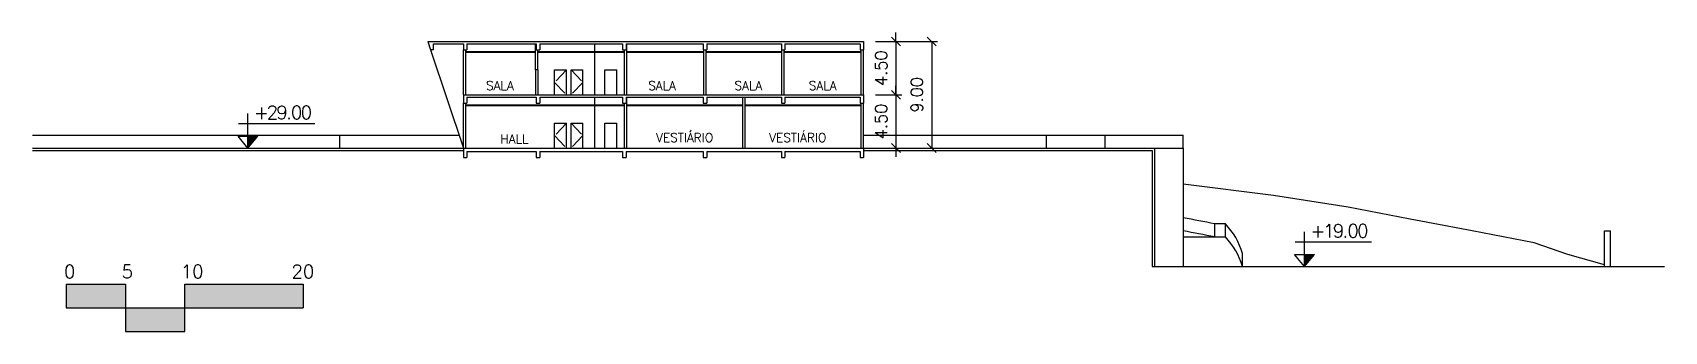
# Model space of a CAD drawing. Header units: millimetres. Extents: x 55520 to 96084, y -58491 to -49645.
# Drawn here: x 80962.8 to 81100.6, y -51171.7 to -51146.4 of the extents above; entities that cross this region are included whole.
import ezdxf

# ---------------------------------------------------------------- set-up
doc = ezdxf.new("R2010")
doc.units = ezdxf.units.MM
doc.header["$PDMODE"] = 35
doc.linetypes.add('HIDDEN', pattern=[9.525, 6.35, -3.175])
for name, color, linetype in [('Alvenaria Corte', 30, 'Continuous'), ('Alvenaria Vista', 40, 'Continuous'), ('ARQ-COTAS', 1, 'Continuous'), ('ARQ-SÍMBOLOS', 2, 'Continuous'), ('ARQ-TEXTO2', 2, 'Continuous'), ('Cinza', 9, 'Continuous'), ('Esquadrias', 241, 'Continuous'), ('Linha Fina', 100, 'Continuous'), ('Pilares', 181, 'Continuous'), ('VPORTS', 7, 'Continuous')]:
    doc.layers.add(name, color=color, linetype=linetype)
doc.styles.add('ROMANS', font='romans.shx')
doc.styles.add('Romans_Anot', font='romans.shx')
doc.dimstyles.new('Escala 1-500', dxfattribs={"dimscale": 5, "dimtxt": 0.2, "dimasz": 0.15, "dimexe": 0.1, "dimexo": 0.2, "dimgap": 0.15, "dimtad": 1, "dimzin": 4, "dimdsep": 46, "dimtxsty": 'Romans_Anot', "dimblk": 'OBLIQUE', "dimcen": 0.25, "dimclrd": 256, "dimclre": 256, "dimclrt": 2, "dimadec": 0, "dimazin": 0, "dimtfac": 1, "dimtix": 1, "dimtmove": 2, "dimatfit": 3, "dimfxl": 1, "dimtfillclr": 256, "dimlwd": -1, "dimlwe": -1, "dimarcsym": 0})

msp = doc.modelspace()

# ---------------------------------------------------------------- texts
at = {"layer": 'ARQ-TEXTO2', "attachment_point": 1, "style": 'ROMANS'}
for s, insert, char_height in [('SALA', (81001.093, -51150.546), 0.75), ('SALA', (81014.792, -51150.546), 0.75), ('SALA', (81022.079, -51150.546), 0.75), ('SALA', (81028.351, -51150.546), 0.75), ('{\\T0.85;+29.00}', (80981.509, -51152.622), 1.125), ('HALL', (81002.307, -51155.058), 0.75), ('VESTIÁRIO', (81015.458, -51154.938), 0.75), ('VESTIÁRIO', (81025.008, -51154.938), 0.75), ('{\\T0.85;+19.00}', (81070.713, -51162.622), 1.125)]:
    msp.add_mtext(s, dxfattribs=dict(at, insert=insert, char_height=char_height))

# ---------------------------------------------------------------- blocks, each defined once
blk = doc.blocks.new('_Oblique')
at = {"color": 0, "linetype": 'ByBlock', "lineweight": -2}
blk.add_line((-0.5, -0.5), (0.5, 0.5), dxfattribs=at)
blk = doc.blocks.new('*D13')
at = {"layer": 'ARQ-COTAS', "transparency": 16777216}
for p, q in [((81035.71, -51147.2), (81035.71, -51146.45)), ((81033.98, -51147.2), (81036.21, -51147.2)), ((81035.71, -51147.2), (81035.71, -51151.7)), ((81033.98, -51151.7), (81036.21, -51151.7)), ((81035.71, -51151.7), (81035.71, -51152.45))]:
    blk.add_line(p, q, dxfattribs=at)
at = {"layer": 'Defpoints', "color": 0, "transparency": 16777216}
for p in [(81032.98, -51147.2), (81032.98, -51151.7), (81035.71, -51151.7)]:
    blk.add_point(p, dxfattribs=at)
at = {"layer": 'ARQ-COTAS', "transparency": 16777216, "xscale": 0.75, "yscale": 0.75, "zscale": 0.75}
for p, rotation in [((81035.71, -51147.2), 270), ((81035.71, -51151.7), 90)]:
    blk.add_blockref('_Oblique', p, dxfattribs=dict(at, rotation=rotation))
at = {"layer": 'ARQ-COTAS', "color": 2, "transparency": 16777216, "insert": (81034.46, -51149.45), "char_height": 1, "attachment_point": 5, "rotation": 90, "style": 'Romans_Anot'}
blk.add_mtext('4.50', dxfattribs=at)
blk = doc.blocks.new('*D14')
at = {"layer": 'ARQ-COTAS', "transparency": 16777216}
for p, q in [((81035.71, -51151.7), (81035.71, -51150.95)), ((81033.98, -51151.7), (81036.21, -51151.7)), ((81035.71, -51151.7), (81035.71, -51156.2)), ((81033.98, -51156.2), (81036.21, -51156.2)), ((81035.71, -51156.2), (81035.71, -51156.95))]:
    blk.add_line(p, q, dxfattribs=at)
at = {"layer": 'Defpoints', "color": 0, "transparency": 16777216}
for p in [(81032.98, -51151.7), (81032.98, -51156.2), (81035.71, -51156.2)]:
    blk.add_point(p, dxfattribs=at)
at = {"layer": 'ARQ-COTAS', "transparency": 16777216, "xscale": 0.75, "yscale": 0.75, "zscale": 0.75}
for p, rotation in [((81035.71, -51151.7), 270), ((81035.71, -51156.2), 90)]:
    blk.add_blockref('_Oblique', p, dxfattribs=dict(at, rotation=rotation))
at = {"layer": 'ARQ-COTAS', "color": 2, "transparency": 16777216, "insert": (81034.46, -51153.95), "char_height": 1, "attachment_point": 5, "rotation": 90, "style": 'Romans_Anot'}
blk.add_mtext('4.50', dxfattribs=at)
blk = doc.blocks.new('*D15')
at = {"layer": 'ARQ-COTAS', "transparency": 16777216}
for p, q in [((81033.98, -51147.2), (81039.23, -51147.2)), ((81038.73, -51147.2), (81038.73, -51156.2)), ((81033.98, -51156.2), (81039.23, -51156.2))]:
    blk.add_line(p, q, dxfattribs=at)
at = {"layer": 'Defpoints', "color": 0, "transparency": 16777216}
for p in [(81032.98, -51147.2), (81032.98, -51156.2), (81038.73, -51156.2)]:
    blk.add_point(p, dxfattribs=at)
at = {"layer": 'ARQ-COTAS', "transparency": 16777216, "xscale": 0.75, "yscale": 0.75, "zscale": 0.75}
for p, rotation in [((81038.73, -51147.2), 90), ((81038.73, -51156.2), 270)]:
    blk.add_blockref('_Oblique', p, dxfattribs=dict(at, rotation=rotation))
at = {"layer": 'ARQ-COTAS', "color": 2, "transparency": 16777216, "insert": (81037.48, -51151.7), "char_height": 1, "attachment_point": 5, "rotation": 90, "style": 'Romans_Anot'}
blk.add_mtext('9.00', dxfattribs=at)
blk = doc.blocks.new('Elevação Corte')
at = {"layer": 'ARQ-SÍMBOLOS'}
h = blk.add_hatch(color=1, dxfattribs=at)
h.dxf.hatch_style = 1
h.paths.add_polyline_path([(40596.7, -39724.34), (40595.86, -39724.34), (40595.86, -39725.34)])
at = {"layer": 'ARQ-SÍMBOLOS', "color": 1}
for p, q in [((40595.07, -39723.27), (40601.51, -39723.27)), ((40595.86, -39725.34), (40595.86, -39722.42)), ((40595.02, -39724.34), (40596.7, -39724.34)), ((40595.86, -39725.34), (40595.02, -39724.34)), ((40595.86, -39725.34), (40596.7, -39724.34))]:
    blk.add_line(p, q, dxfattribs=at)
blk = doc.blocks.new('Escala')
at = {"layer": 'Linha Fina'}
h = blk.add_hatch(color=256, dxfattribs=at)
h.dxf.hatch_style = 1
h.paths.add_polyline_path([(40663.48, -39178.74), (40663.48, -39180.74), (40673.48, -39180.74), (40673.48, -39178.74)])
h.paths.add_polyline_path([(40663.48, -39182.74), (40663.48, -39180.74), (40658.48, -39180.74), (40658.48, -39182.74)])
h.paths.add_polyline_path([(40658.48, -39180.74), (40658.48, -39178.74), (40653.48, -39178.74), (40653.48, -39180.74)])
for p, q in [((40653.48, -39178.74), (40658.48, -39178.74)), ((40653.48, -39178.74), (40653.48, -39180.74)), ((40658.48, -39178.74), (40658.48, -39180.74)), ((40663.48, -39180.74), (40663.48, -39178.74)), ((40663.48, -39178.74), (40673.48, -39178.74)), ((40673.48, -39178.74), (40673.48, -39180.74)), ((40653.48, -39180.74), (40673.48, -39180.74)), ((40658.48, -39180.74), (40658.48, -39182.74)), ((40663.48, -39182.74), (40663.48, -39180.74)), ((40658.48, -39182.74), (40663.48, -39182.74))]:
    blk.add_line(p, q, dxfattribs=at)
at = {"layer": 'ARQ-TEXTO2', "attachment_point": 1, "style": 'ROMANS'}
for s, insert, char_height in [('0', (40653.28, -39177.13), 1.12), ('5', (40658.15, -39177.13), 1.12), ('10', (40663.14, -39177.13), 1.125), ('20', (40672.49, -39177.13), 1.125)]:
    blk.add_mtext(s, dxfattribs=dict(at, insert=insert, char_height=char_height))

# ---------------------------------------------------------------- dimensions: what is measured, and where the dimension line sits
at = {"layer": 'ARQ-COTAS'}
for base, p1, p2, picture, middle in [((81035.71, -51151.699), (81032.984, -51147.199), (81032.984, -51151.699), '*D13', (81034.46, -51149.449)), ((81038.727, -51156.199), (81032.984, -51147.199), (81032.984, -51156.199), '*D15', (81037.477, -51151.699)), ((81035.71, -51156.199), (81032.984, -51151.699), (81032.984, -51156.199), '*D14', (81034.46, -51153.949))]:
    dim = msp.add_linear_dim(base=base, p1=p1, p2=p2, angle=90, dimstyle='Escala 1-500', dxfattribs=at)
    dim.commit()
    dim.dimension.update_dxf_attribs({"geometry": picture, "text_midpoint": middle})

# ---------------------------------------------------------------- linework, layer by layer
at = {"layer": 'Alvenaria Corte'}
for p, q in [((80999.184, -51151.699), (80999.184, -51147.899)), ((80999.384, -51151.699), (80999.384, -51147.899)), ((81005.284, -51149.599), (81005.284, -51147.399)), ((81005.484, -51149.599), (81005.484, -51147.899)), ((81012.784, -51151.699), (81012.784, -51147.899)), ((81012.984, -51151.699), (81012.984, -51147.399)), ((81019.484, -51151.699), (81019.484, -51147.899)), ((81019.684, -51151.699), (81019.684, -51147.899)), ((81026.084, -51151.699), (81026.084, -51147.899)), ((81026.284, -51151.699), (81026.284, -51147.899)), ((81032.784, -51151.699), (81032.784, -51147.899)), ((81032.984, -51151.699), (81032.984, -51147.899)), ((81005.484, -51149.599), (81005.284, -51149.599)), ((81012.984, -51156.199), (81012.984, -51151.899)), ((81022.784, -51156.199), (81022.784, -51151.899)), ((81022.984, -51156.199), (81022.984, -51151.899)), ((80999.184, -51156.199), (80999.184, -51152.399)), ((80999.384, -51156.199), (80999.384, -51152.399)), ((81012.784, -51156.199), (81012.784, -51152.399)), ((81032.784, -51156.199), (81032.784, -51152.399)), ((81032.984, -51156.199), (81032.984, -51152.399)), ((81095.552, -51166.199), (81095.552, -51163.199)), ((81095.552, -51163.199), (81096.041, -51163.199)), ((81096.041, -51166.199), (81096.041, -51163.199))]:
    msp.add_line(p, q, dxfattribs=at)
at = {"layer": 'Alvenaria Vista'}
for p, q in [((81010.284, -51148.049), (81010.284, -51147.399)), ((81010.284, -51151.699), (81010.284, -51148.099)), ((81005.284, -51149.599), (81005.284, -51151.699)), ((81005.484, -51149.599), (81005.484, -51151.699)), ((81010.284, -51152.549), (81010.284, -51151.899)), ((81010.284, -51156.199), (81010.284, -51152.599)), ((81057.551, -51156.199), (81059.975, -51156.199)), ((81059.975, -51156.199), (81059.975, -51166.199))]:
    msp.add_line(p, q, dxfattribs=at)
at = {"layer": 'Alvenaria Vista', "color": 1}
for p, q in [((81006.884, -51151.699), (81006.884, -51149.599)), ((81006.884, -51149.599), (81007.884, -51149.599)), ((81007.884, -51151.699), (81007.884, -51149.599)), ((81008.284, -51149.599), (81009.284, -51149.599)), ((81008.284, -51151.699), (81008.284, -51149.599)), ((81009.284, -51151.699), (81009.284, -51149.599)), ((81011.134, -51149.599), (81012.134, -51149.599)), ((81011.134, -51151.699), (81011.134, -51149.599)), ((81012.134, -51151.699), (81012.134, -51149.599)), ((81006.884, -51156.199), (81006.884, -51154.099)), ((81006.884, -51154.099), (81007.884, -51154.099)), ((81007.884, -51156.199), (81007.884, -51154.099)), ((81008.284, -51156.199), (81008.284, -51154.099)), ((81008.284, -51154.099), (81009.284, -51154.099)), ((81009.284, -51156.199), (81009.284, -51154.099)), ((81011.134, -51156.199), (81011.134, -51154.099)), ((81011.134, -51154.099), (81012.134, -51154.099)), ((81012.134, -51156.199), (81012.134, -51154.099)), ((81067.598, -51160.199), (81059.975, -51159.259)), ((81073.898, -51161.199), (81067.598, -51160.199)), ((81079.129, -51162.199), (81073.898, -51161.199)), ((81084.361, -51163.199), (81079.129, -51162.199)), ((81089.592, -51164.199), (81084.361, -51163.199)), ((81059.975, -51163.699), (81063.53, -51163.699)), ((81092.455, -51165.199), (81089.592, -51164.199)), ((81095.552, -51166.062), (81092.455, -51165.199))]:
    msp.add_line(p, q, dxfattribs=at)
msp.add_arc((81059.078, -51167.928), 6.14, 16.35631, 43.53069, dxfattribs=at)
at = {"layer": 'ARQ-COTAS'}
msp.add_line((81096.041, -51166.199), (81100.594, -51166.199), dxfattribs=at)
at = {"layer": 'Cinza'}
for p, q in [((80962.814, -51155.099), (80988.731, -51155.099)), ((81032.984, -51155.099), (81059.975, -51155.099)), ((81048.397, -51155.099), (81048.397, -51156.199)), ((81053.347, -51155.099), (81053.347, -51156.199)), ((81059.975, -51156.199), (81059.975, -51155.099))]:
    msp.add_line(p, q, dxfattribs=at)
at = {"layer": 'Esquadrias'}
for p, q in [((80999.384, -51148.049), (81005.284, -51148.049)), ((80999.384, -51148.099), (81005.284, -51148.099)), ((81005.484, -51148.049), (81012.784, -51148.049)), ((81005.484, -51148.099), (81012.784, -51148.099)), ((81012.984, -51148.049), (81019.484, -51148.049)), ((81012.984, -51148.099), (81019.484, -51148.099)), ((81019.684, -51148.049), (81026.084, -51148.049)), ((81019.684, -51148.099), (81026.084, -51148.099)), ((81026.284, -51148.049), (81032.784, -51148.049)), ((81026.284, -51148.099), (81032.784, -51148.099)), ((80999.384, -51152.549), (81012.784, -51152.549)), ((80999.384, -51152.599), (81012.784, -51152.599)), ((81012.984, -51152.549), (81022.784, -51152.549)), ((81012.984, -51152.599), (81022.784, -51152.599)), ((81022.984, -51152.549), (81032.784, -51152.549)), ((81022.984, -51152.599), (81032.784, -51152.599))]:
    msp.add_line(p, q, dxfattribs=at)
at = {"layer": 'Esquadrias', "color": 1}
for q in [(80988.731, -51156.199), (80998.817, -51155.099)]:
    msp.add_line((80988.731, -51155.099), q, dxfattribs=at)
at = {"layer": 'Linha Fina'}
for p, q in [((80996.417, -51147.899), (80999.184, -51156.199)), ((81062.621, -51162.599), (81062.621, -51163.699)), ((81063.53, -51162.599), (81062.621, -51162.599)), ((81063.53, -51163.699), (81063.53, -51162.599)), ((81064.97, -51166.199), (81064.97, -51165.099))]:
    msp.add_line(p, q, dxfattribs=at)
at = {"layer": 'Linha Fina', "linetype": 'HIDDEN', "ltscale": 0.2}
for p, q in [((81007.884, -51149.599), (81006.884, -51150.649)), ((81006.884, -51150.649), (81007.884, -51151.699)), ((81008.284, -51149.599), (81009.284, -51150.649)), ((81009.284, -51150.649), (81008.284, -51151.699)), ((81007.884, -51154.099), (81006.884, -51155.149)), ((81008.284, -51154.099), (81009.284, -51155.149)), ((81006.884, -51155.149), (81007.884, -51156.199)), ((81009.284, -51155.149), (81008.284, -51156.199))]:
    msp.add_line(p, q, dxfattribs=at)
at = {"layer": 'Linha Fina'}
for centre, radius, start, end in [((81030.615, -51321.94), 162.523, 78.64255, 79.59242), ((81030.615, -51323.04), 162.523, 78.64255, 79.59242), ((81059.078, -51166.828), 6.14, 16.35631, 43.53069)]:
    msp.add_arc(centre, radius, start, end, dxfattribs=at)
at = {"layer": 'Pilares'}
for p, q in [((80996.184, -51147.199), (81032.984, -51147.199)), ((80996.184, -51147.199), (80996.417, -51147.899)), ((80996.667, -51147.899), (80996.417, -51147.899)), ((80996.667, -51147.399), (80999.184, -51147.399)), ((80996.667, -51147.899), (80996.667, -51147.399)), ((80999.184, -51147.399), (80999.184, -51147.899)), ((80999.184, -51147.899), (80999.484, -51147.899)), ((80999.484, -51147.399), (81005.334, -51147.399)), ((80999.484, -51147.399), (80999.484, -51147.899)), ((81005.334, -51147.399), (81005.334, -51147.899)), ((81005.334, -51147.899), (81005.634, -51147.899)), ((81005.634, -51147.399), (81012.634, -51147.399)), ((81005.634, -51147.399), (81005.634, -51147.899)), ((81012.634, -51147.399), (81012.634, -51147.899)), ((81012.634, -51147.899), (81012.934, -51147.899)), ((81012.934, -51147.399), (81012.934, -51147.899)), ((81012.934, -51147.399), (81019.434, -51147.399)), ((81019.434, -51147.399), (81019.434, -51147.899)), ((81019.434, -51147.899), (81019.734, -51147.899)), ((81019.734, -51147.399), (81026.034, -51147.399)), ((81019.734, -51147.399), (81019.734, -51147.899)), ((81026.034, -51147.399), (81026.034, -51147.899)), ((81026.034, -51147.899), (81026.334, -51147.899)), ((81026.334, -51147.399), (81032.684, -51147.399)), ((81026.334, -51147.399), (81026.334, -51147.899)), ((81032.684, -51147.399), (81032.684, -51147.899)), ((81032.684, -51147.899), (81032.984, -51147.899)), ((81032.984, -51147.199), (81032.984, -51147.899)), ((80999.184, -51151.699), (81032.984, -51151.699)), ((80999.184, -51151.699), (80999.184, -51152.399)), ((80999.484, -51151.899), (81005.334, -51151.899)), ((80999.484, -51151.899), (80999.484, -51152.399)), ((81005.334, -51151.899), (81005.334, -51152.399)), ((81005.634, -51151.899), (81012.634, -51151.899)), ((81005.634, -51151.899), (81005.634, -51152.399)), ((81012.634, -51151.899), (81012.634, -51152.399)), ((81012.934, -51151.899), (81019.434, -51151.899)), ((81012.934, -51151.899), (81012.934, -51152.399)), ((81019.434, -51151.899), (81019.434, -51152.399)), ((81019.734, -51151.899), (81026.034, -51151.899)), ((81019.734, -51151.899), (81019.734, -51152.399)), ((81026.034, -51151.899), (81026.034, -51152.399)), ((81026.334, -51151.899), (81032.684, -51151.899)), ((81026.334, -51151.899), (81026.334, -51152.399)), ((81032.684, -51151.899), (81032.684, -51152.399)), ((81032.984, -51151.699), (81032.984, -51152.399)), ((80999.184, -51152.399), (80999.484, -51152.399)), ((81005.334, -51152.399), (81005.634, -51152.399)), ((81012.634, -51152.399), (81012.934, -51152.399)), ((81019.434, -51152.399), (81019.734, -51152.399)), ((81026.034, -51152.399), (81026.334, -51152.399)), ((81032.684, -51152.399), (81032.984, -51152.399)), ((80962.814, -51156.199), (81057.551, -51156.199)), ((80962.814, -51156.399), (80999.184, -51156.399)), ((80999.184, -51156.199), (80999.184, -51156.999)), ((81032.984, -51156.199), (81032.984, -51156.999)), ((81032.984, -51156.399), (81057.351, -51156.399)), ((81057.351, -51156.399), (81057.351, -51166.199)), ((81057.551, -51156.199), (81057.551, -51166.199)), ((80999.184, -51156.999), (80999.484, -51156.999)), ((80999.484, -51156.499), (81005.334, -51156.499)), ((80999.484, -51156.499), (80999.484, -51156.999)), ((81005.334, -51156.499), (81005.334, -51156.999)), ((81005.334, -51156.999), (81005.634, -51156.999)), ((81005.634, -51156.499), (81012.634, -51156.499)), ((81005.634, -51156.499), (81005.634, -51156.999)), ((81012.634, -51156.499), (81012.634, -51156.999)), ((81012.634, -51156.999), (81012.934, -51156.999)), ((81012.934, -51156.499), (81019.434, -51156.499)), ((81012.934, -51156.499), (81012.934, -51156.999)), ((81019.434, -51156.499), (81019.434, -51156.999)), ((81019.434, -51156.999), (81019.734, -51156.999)), ((81019.734, -51156.499), (81026.034, -51156.499)), ((81019.734, -51156.499), (81019.734, -51156.999)), ((81026.034, -51156.499), (81026.034, -51156.999)), ((81026.034, -51156.999), (81026.334, -51156.999)), ((81026.334, -51156.499), (81032.684, -51156.499)), ((81026.334, -51156.499), (81026.334, -51156.999)), ((81032.684, -51156.499), (81032.684, -51156.999)), ((81032.684, -51156.999), (81032.984, -51156.999)), ((81057.351, -51166.199), (81096.041, -51166.199))]:
    msp.add_line(p, q, dxfattribs=at)

# ---------------------------------------------------------------- block references
at = {"layer": 'ARQ-COTAS'}
for p in [(40385.138, -11430.854), (40474.342, -11440.854)]:
    msp.add_blockref('Elevação Corte', p, dxfattribs=at)
at = {"layer": 'VPORTS'}
msp.add_blockref('Escala', (40312.179, -11988.937), dxfattribs=at)

msp.set_redraw_order([(e.dxf.handle, doc.entitydb.next_handle()) for e in msp.query("TEXT MTEXT ATTDEF DIMENSION ARC_DIMENSION")])  # texts and dimensions are drawn at this point

doc.saveas('drawing.dxf')
